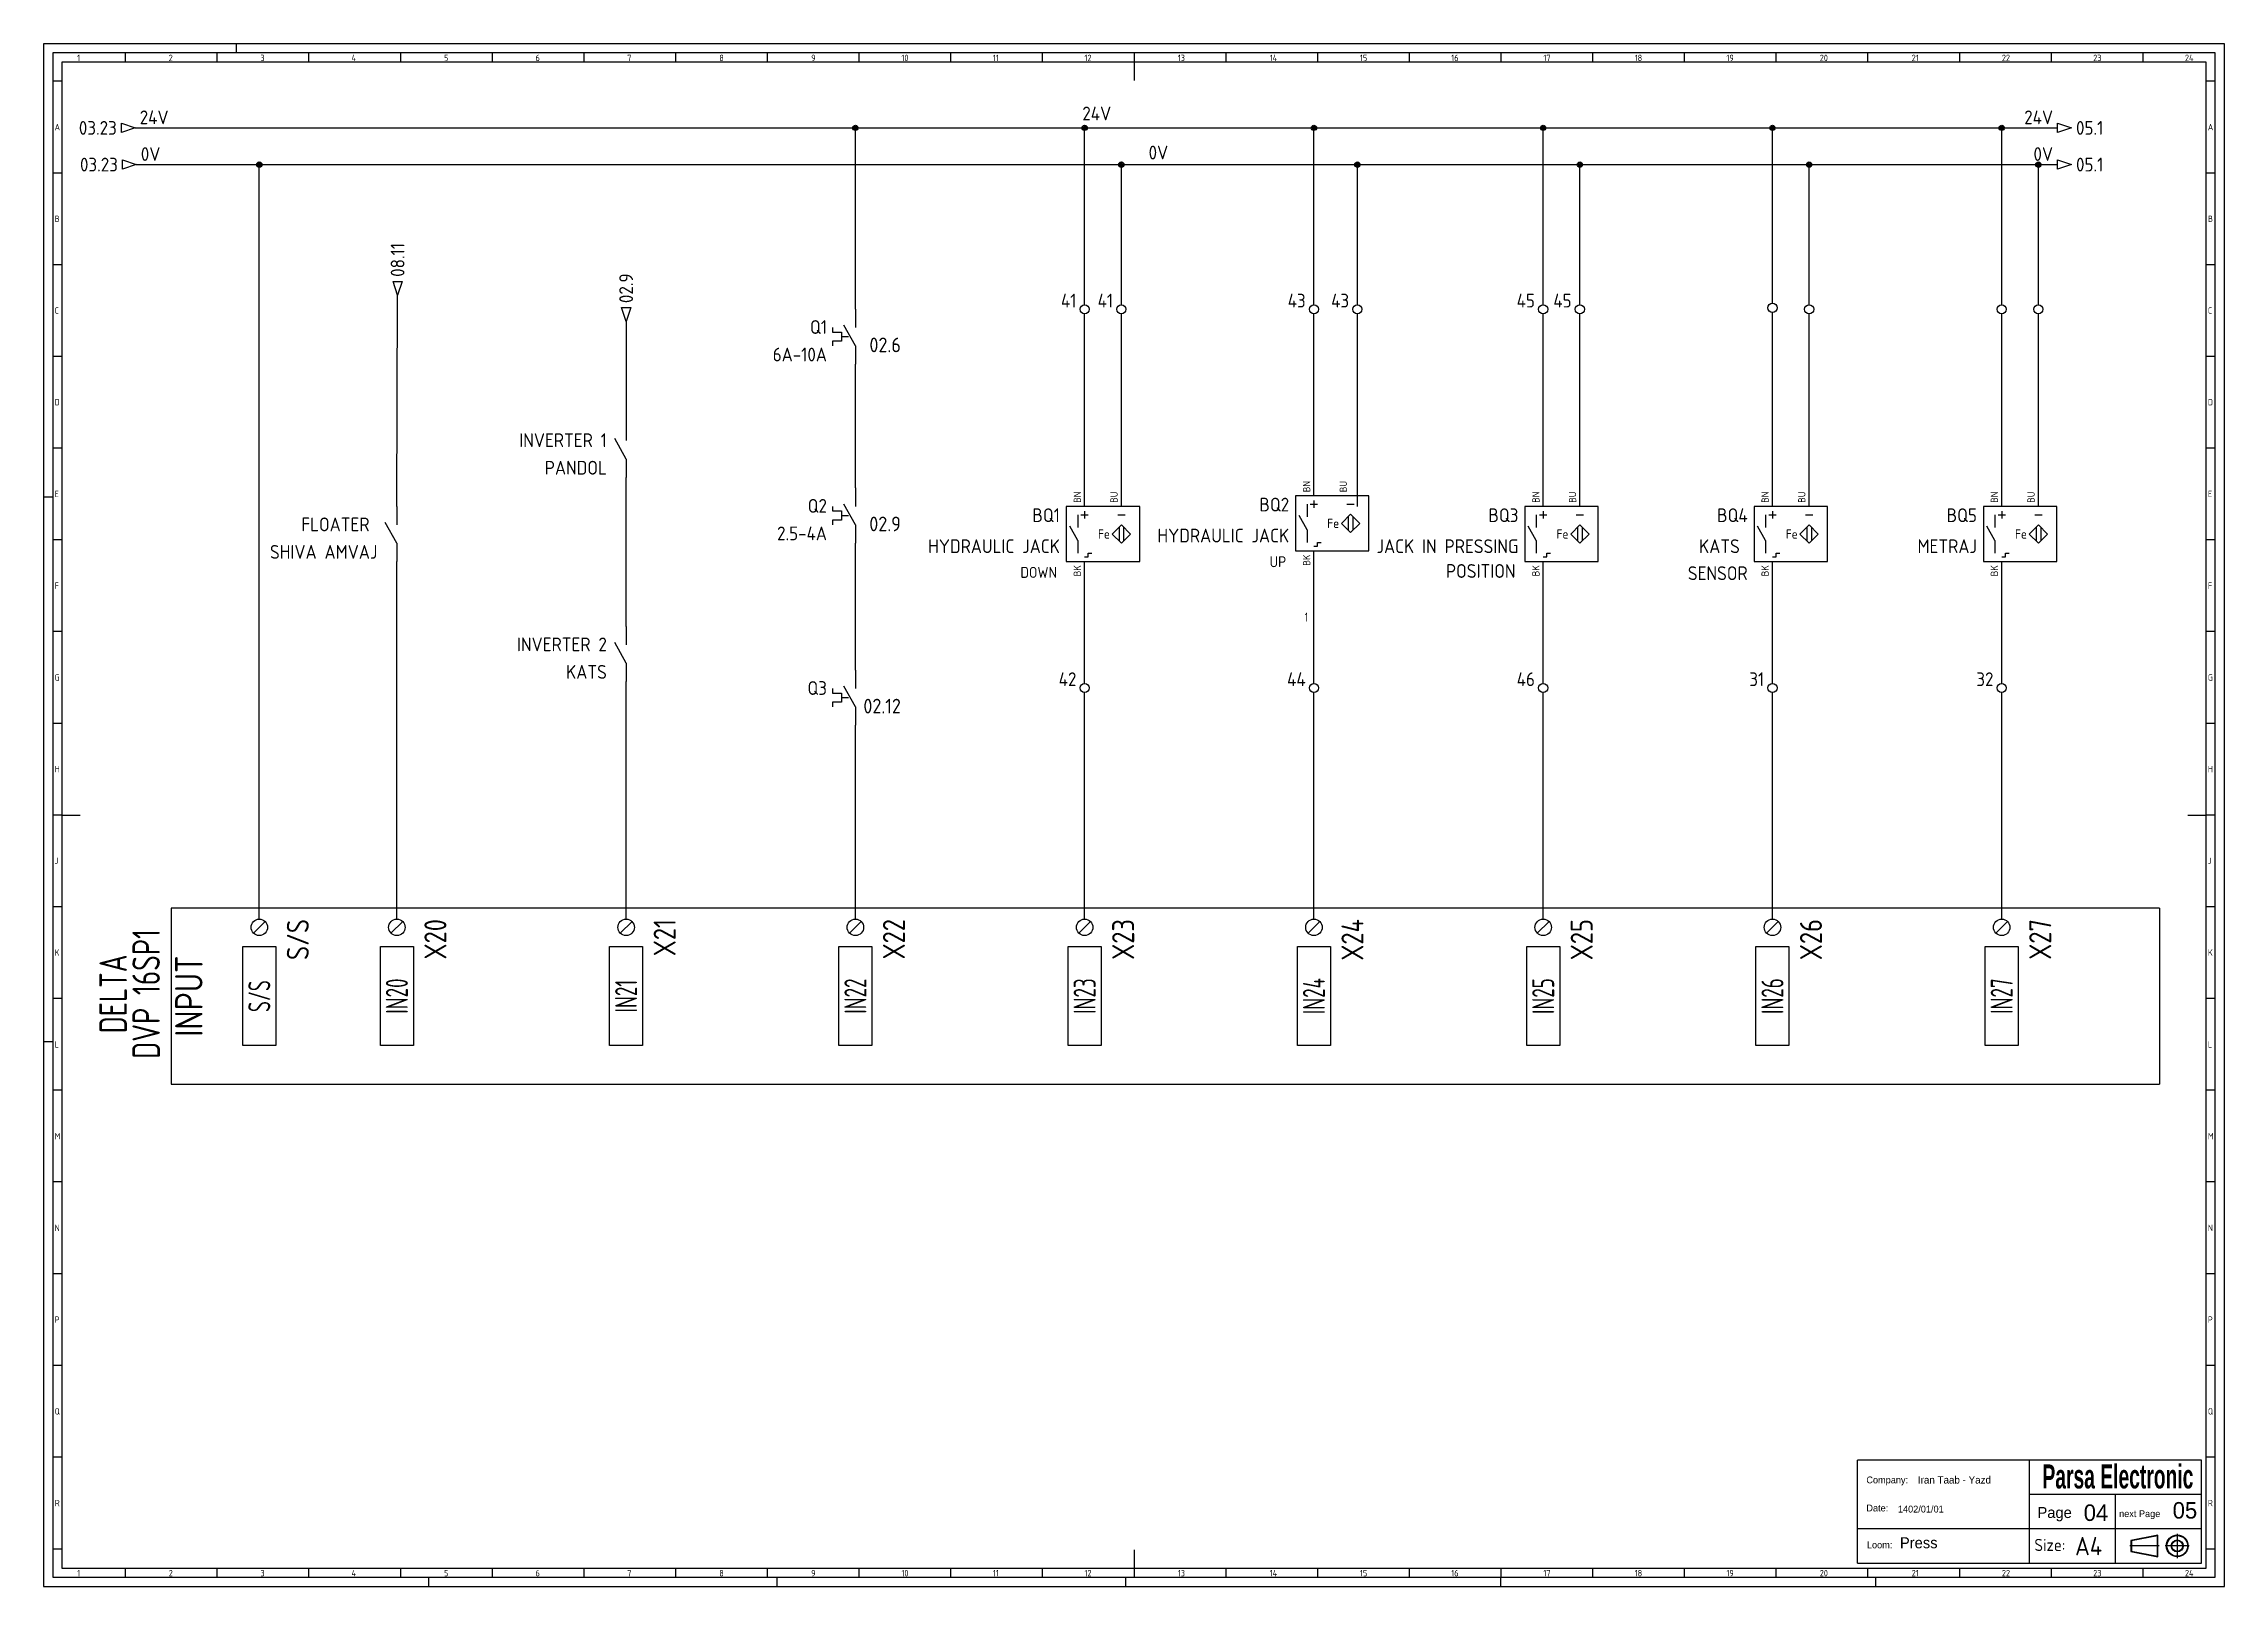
# Model space of a CAD drawing. Header units: millimetres. Extents: x 0 to 1189, y 5 to 846.
import ezdxf
from ezdxf.enums import TextEntityAlignment as Align

# ---------------------------------------------------------------- set-up
doc = ezdxf.new("R2010")
doc.units = ezdxf.units.MM
doc.header["$LTSCALE"] = 12
for name, color, linetype in [('035', 5, 'Continuous'), ('07', 7, 'Continuous'), ('DESC', 1, 'Continuous'), ('DESCCHILD', 20, 'Continuous'), ('MISC', 2, 'Continuous'), ('RED_2.5mm^2', 1, 'Continuous'), ('SYMS', 7, 'Continuous'), ('TAGS', 51, 'Continuous'), ('TERMS', 4, 'Continuous'), ('WIRENO', 70, 'Continuous'), ('WIREREF', 61, 'Continuous'), ('WIREREF_DEST', 61, 'Continuous'), ('XREF', 7, 'Continuous'), ('XREFCHILD', 134, 'Continuous')]:
    doc.layers.add(name, color=color, linetype=linetype)
doc.styles.add('AA', font='', dxfattribs={"height": 1})
doc.styles.add('ACISOTS', font='isocp.shx')
doc.styles.add('ISO Proportional', font='isocp.shx')
doc.styles.add('RAAD', font='swisscb.ttf', dxfattribs={"width": 0.7})
doc.styles.add('WD_IEC', font='ISOCP2.shx', dxfattribs={"width": 0.9, "height": 4})
doc.styles.get('AA').set_extended_font_data('Zar')

msp = doc.modelspace()

# ---------------------------------------------------------------- texts
at = {"color": 30, "style": 'RAAD', "width": 0.7}
msp.add_text('Parsa Electronic ', height=13.097, dxfattribs=at).set_placement((1089.8, 58.3))
at = {"color": 7, "ltscale": 0.5, "style": 'AA'}
for s, height, p in [('Company:', 3.73, (993.8, 61.1)), ('Iran Taab - Yazd', 4, (1021.9, 61)), ('Date:', 3.73, (993.8, 45.8)), ('1402/01/01', 3.73, (1011, 45.2)), ('Page', 6, (1087.1, 42.2)), ('04', 9, (1112.3, 40.6)), ('05', 9, (1160.8, 41.9)), ('next Page ', 3.73, (1131.6, 42.7)), ('Loom:', 3.73, (994.1, 25.7)), ('Press', 6, (1012.1, 25.7))]:
    msp.add_text(s, height=height, dxfattribs=at).set_placement(p)
at = {"style": 'ACISOTS'}
for s, height, p in [('Size:', 6.63, (1085.4, 24.2)), ('A4', 9.95, (1107.6, 21.9))]:
    msp.add_text(s, height=height, dxfattribs=at).set_placement(p)

# ---------------------------------------------------------------- blocks, each defined once
blk = doc.blocks.new('IEC_border_a0')
at = {"layer": '035', "color": 0}
for p, q in [((0, 841), (0, 0)), ((1189, 841), (0, 841)), ((44.5, 836), (44.5, 831)), ((94.5, 836), (94.5, 831)), ((105, 841), (105, 836)), ((144.5, 836), (144.5, 831)), ((194.5, 836), (194.5, 831)), ((244.5, 836), (244.5, 831)), ((294.5, 836), (294.5, 831)), ((344.5, 836), (344.5, 831)), ((394.5, 836), (394.5, 831)), ((444.5, 836), (444.5, 831)), ((494.5, 836), (494.5, 831)), ((544.5, 836), (544.5, 831)), ((594.5, 836), (594.5, 831)), ((644.5, 836), (644.5, 831)), ((694.5, 836), (694.5, 831)), ((744.5, 836), (744.5, 831)), ((794.5, 836), (794.5, 831)), ((844.5, 836), (844.5, 831)), ((894.5, 836), (894.5, 831)), ((944.5, 836), (944.5, 831)), ((994.5, 836), (994.5, 831)), ((1044.5, 836), (1044.5, 831)), ((1094.5, 836), (1094.5, 831)), ((1144.5, 836), (1144.5, 831)), ((1189, 0), (1189, 841)), ((10, 820.5), (5, 820.5)), ((1184, 820.5), (1179, 820.5)), ((10, 770.5), (5, 770.5)), ((1184, 770.5), (1179, 770.5)), ((10, 720.5), (5, 720.5)), ((1184, 720.5), (1179, 720.5)), ((10, 670.5), (5, 670.5)), ((1184, 670.5), (1179, 670.5)), ((10, 620.5), (5, 620.5)), ((1184, 620.5), (1179, 620.5)), ((0, 594), (5, 594)), ((10, 570.5), (5, 570.5)), ((1184, 570.5), (1179, 570.5)), ((10, 520.5), (5, 520.5)), ((1184, 520.5), (1179, 520.5)), ((10, 470.5), (5, 470.5)), ((1184, 470.5), (1179, 470.5)), ((10, 420.5), (5, 420.5)), ((1184, 420.5), (1179, 420.5)), ((1184, 420.5), (1179, 420.5)), ((10, 370.5), (5, 370.5)), ((1184, 370.5), (1179, 370.5)), ((10, 320.5), (5, 320.5)), ((1184, 320.5), (1179, 320.5)), ((0, 297), (5, 297)), ((10, 270.5), (5, 270.5)), ((1184, 270.5), (1179, 270.5)), ((1184, 270.5), (1179, 270.5)), ((10, 220.5), (5, 220.5)), ((1184, 220.5), (1179, 220.5)), ((10, 170.5), (5, 170.5)), ((1184, 170.5), (1179, 170.5)), ((10, 120.5), (5, 120.5)), ((1184, 120.5), (1179, 120.5)), ((10, 70.5), (5, 70.5)), ((1184, 70.5), (1179, 70.5)), ((10, 20.4), (5.1, 20.4)), ((1184, 20.4), (1179, 20.4)), ((0, 0), (1189, 0)), ((44.5, 10), (44.5, 5)), ((94.5, 10), (94.5, 5)), ((144.5, 10), (144.5, 5)), ((194.5, 10), (194.5, 5)), ((210, 0), (210, 5)), ((244.5, 10), (244.5, 5)), ((294.5, 10), (294.5, 5)), ((344.5, 10), (344.5, 5)), ((394.5, 10), (394.5, 5)), ((400, 0), (400, 5)), ((444.5, 10), (444.5, 5)), ((494.5, 10), (494.5, 5)), ((544.5, 10), (544.5, 5)), ((590, 0), (590, 5)), ((594.5, 10), (594.5, 5)), ((644.5, 10), (644.5, 5)), ((694.5, 10), (694.5, 5)), ((744.5, 10), (744.5, 5)), ((744.5, 10), (744.5, 5)), ((794.5, 10), (794.5, 5)), ((794.5, 0), (794.5, 5)), ((844.5, 10), (844.5, 5)), ((894.5, 10), (894.5, 5)), ((944.5, 10), (944.5, 5)), ((994.5, 10), (994.5, 5)), ((999, 0), (999, 5)), ((1044.5, 10), (1044.5, 5)), ((1094.5, 10), (1094.5, 5)), ((1144.5, 10), (1144.5, 5))]:
    blk.add_line(p, q, dxfattribs=at)
blk.add_lwpolyline([(10, 10), (1179, 10), (1179, 831), (10, 831)], close=True, dxfattribs=at)
at = {"layer": '07', "color": 0}
for p, q in [((594.5, 831), (594.5, 821)), ((10, 420.5), (20, 420.5)), ((1169, 420.5), (1179, 420.5)), ((594.5, 20), (594.5, 10))]:
    blk.add_line(p, q, dxfattribs=at)
blk.add_lwpolyline([(5, 5), (1184, 5), (1184, 836), (5, 836)], close=True, dxfattribs=at)
at = {"layer": '035', "color": 0, "style": 'ISO Proportional'}
for s, p in [('1', (18.3, 831.5)), ('2', (68.2, 831.5)), ('3', (118.2, 831.5)), ('4', (167.9, 831.5)), ('5', (218.3, 831.5)), ('6', (268.2, 831.5)), ('7', (318.2, 831.5)), ('8', (368.4, 831.5)), ('9', (418.5, 831.5)), ('10', (467.7, 831.5)), ('11', (517.5, 831.5)), ('12', (567.5, 831.5)), ('13', (618.4, 831.5)), ('14', (668.5, 831.5)), ('15', (717.7, 831.5)), ('16', (767.5, 831.5)), ('17', (817.7, 831.5)), ('18', (867.5, 831.5)), ('19', (917.5, 831.5)), ('20', (968.4, 831.5)), ('21', (1018.5, 831.5)), ('22', (1067.7, 831.5)), ('23', (1117.5, 831.5)), ('24', (1167.5, 831.5)), ('A', (6, 793.8)), ('A', (1180, 793.8)), ('B', (6, 743.8)), ('B', (1180, 743.8)), ('C', (6, 693.8)), ('C', (1180, 693.8)), ('D', (6, 643.8)), ('D', (1180, 643.8)), ('E', (6, 593.8)), ('E', (1180, 593.8)), ('F', (6, 543.8)), ('F', (1180, 543.8)), ('G', (6, 493.8)), ('G', (1180, 493.8)), ('H', (6, 443.8)), ('H', (1180, 443.8)), ('J', (6, 393.8)), ('J', (1180, 393.8)), ('K', (6, 343.8)), ('K', (1180, 343.8)), ('L', (6, 293.7)), ('L', (1180, 293.7)), ('M', (6, 243.7)), ('M', (1180, 243.7)), ('N', (6, 193.7)), ('N', (1180, 193.7)), ('P', (6, 143.7)), ('P', (1180, 143.7)), ('Q', (6, 93.7)), ('Q', (1180, 93.7)), ('R', (6.1, 43.7)), ('R', (1180, 43.7)), ('1', (18.3, 5.5)), ('2', (68.2, 5.5)), ('3', (118.2, 5.5)), ('4', (167.9, 5.5)), ('5', (218.3, 5.5)), ('6', (268.2, 5.5)), ('7', (318.2, 5.5)), ('8', (368.4, 5.5)), ('9', (418.5, 5.5)), ('10', (467.7, 5.5)), ('11', (517.5, 5.5)), ('12', (567.5, 5.5)), ('13', (618.4, 5.5)), ('14', (668.5, 5.5)), ('15', (717.7, 5.5)), ('16', (767.5, 5.5)), ('17', (817.7, 5.5)), ('18', (867.5, 5.5)), ('19', (917.5, 5.5)), ('20', (968.4, 5.5)), ('21', (1018.5, 5.5)), ('22', (1067.7, 5.5)), ('23', (1117.5, 5.5)), ('24', (1167.5, 5.5))]:
    blk.add_text(s, height=3.5, dxfattribs=at).set_placement(p)
blk = doc.blocks.new('PLCIO_F85')
blk.add_line((1036, 48), (1036, -48))
at = {"layer": 'SYMS'}
for p, q in [((-48, 48), (-48, -48)), ((1036, 48), (-48, 48)), ((-3.2, 34.3), (3.2, 40.7)), ((71.8, 34.3), (78.2, 40.7)), ((196.8, 34.3), (203.2, 40.7)), ((321.8, 34.3), (328.2, 40.7)), ((446.8, 34.3), (453.2, 40.7)), ((571.8, 34.3), (578.2, 40.7)), ((696.8, 34.3), (703.2, 40.7)), ((821.8, 34.3), (828.2, 40.7)), ((946.8, 34.3), (953.2, 40.7)), ((-9, -27), (-9, 27)), ((-9, 27), (9, 27)), ((9, 27), (9, -27)), ((66, -27), (66, 27)), ((66, 27), (84, 27)), ((84, 27), (84, -27)), ((191, -27), (191, 27)), ((191, 27), (209, 27)), ((209, 27), (209, -27)), ((316, -27), (316, 27)), ((316, 27), (334, 27)), ((334, 27), (334, -27)), ((441, -27), (441, 27)), ((441, 27), (459, 27)), ((459, 27), (459, -27)), ((566, -27), (566, 27)), ((566, 27), (584, 27)), ((584, 27), (584, -27)), ((691, -27), (691, 27)), ((691, 27), (709, 27)), ((709, 27), (709, -27)), ((816, -27), (816, 27)), ((816, 27), (834, 27)), ((834, 27), (834, -27)), ((941, -27), (941, 27)), ((941, 27), (959, 27)), ((959, 27), (959, -27)), ((9, -27), (-9, -27)), ((84, -27), (66, -27)), ((209, -27), (191, -27)), ((334, -27), (316, -27)), ((459, -27), (441, -27)), ((584, -27), (566, -27)), ((709, -27), (691, -27)), ((834, -27), (816, -27)), ((959, -27), (941, -27)), ((-48, -48), (1036, -48))]:
    blk.add_line(p, q, dxfattribs=at)
for centre in [(0, 37.5), (75, 37.5), (200, 37.5), (325, 37.5), (450, 37.5), (575, 37.5), (700, 37.5), (825, 37.5), (950, 37.5)]:
    blk.add_circle(centre, 4.5, dxfattribs=at)
at = {"layer": 'SYMS', "style": 'WD_IEC', "width": 0.9}
for tag, p in [('TERMDESC01', (6.2, 60)), ('TERMDESC02', (81.2, 60)), ('TERMDESC03', (206.2, 60)), ('TERMDESC04', (331.2, 60)), ('TERMDESC05', (456.2, 60)), ('TERMDESC06', (581.2, 60)), ('TERMDESC07', (706.2, 60)), ('TERMDESC08', (831.2, 60)), ('TERMDESC09', (956.2, 60))]:
    blk.add_attdef(tag, text='', height=12, rotation=90, dxfattribs=at).set_placement(p, align=Align.TOP_LEFT)
at = {"layer": 'SYMS', "style": 'WD_IEC', "width": 0.9, "flags": 1}
for tag, p in [('X2TERM01', (0, 42)), ('X2TERM02', (75, 42)), ('X2TERM03', (200, 42)), ('X2TERM04', (325, 42)), ('X2TERM05', (450, 42)), ('X2TERM06', (575, 42)), ('X2TERM07', (700, 42)), ('X2TERM08', (825, 42)), ('X2TERM09', (950, 42))]:
    blk.add_attdef(tag, text='', height=1.92, rotation=90, dxfattribs=at).set_placement(p, align=Align.RIGHT)
at = {"layer": 'SYMS', "style": 'WD_IEC', "width": 0.9}
for tag, p in [('TERM01', (15, 42)), ('TERM02', (90, 42)), ('TERM03', (215, 42)), ('TERM04', (340, 42)), ('TERM05', (465, 42)), ('TERM06', (590, 42)), ('TERM07', (715, 42)), ('TERM08', (840, 42)), ('TERM09', (965, 42))]:
    blk.add_attdef(tag, text='', height=12, rotation=90, dxfattribs=at).set_placement(p, align=Align.TOP_RIGHT)
at = {"layer": 'SYMS', "style": 'WD_IEC'}
for tag, width, p in [('INST', 0.8, (-159, 0)), ('MFG', 0.8, (-123, 0)), ('CAT', 0.8, (-105, 0)), ('LINE1', 0.9, (-87, 0)), ('LINE2', 0.9, (-69, 0)), ('DESC', 0.9, (-50.8, 0)), ('TAG', 0.9, (-30.9, 0)), ('LOC', 0.8, (-141, 0))]:
    blk.add_attdef(tag, text='', height=15, rotation=90, dxfattribs=dict(at, width=width)).set_placement(p, align=Align.CENTER)
at = {"layer": 'SYMS', "style": 'WD_IEC', "width": 0.7}
for tag, p in [('TAGA01', (0, 0)), ('TAGA02', (75, 0)), ('TAGA03', (200, 0)), ('TAGA04', (325, 0)), ('TAGA05', (450, 0)), ('TAGA06', (575, 0)), ('TAGA07', (700, 0)), ('TAGA08', (825, 0)), ('TAGA09', (950, 0))]:
    blk.add_attdef(tag, text='', height=12, rotation=90, dxfattribs=at).set_placement(p, align=Align.MIDDLE_CENTER)
at = {"layer": 'SYMS', "linetype": 'Continuous', "style": 'WD_IEC', "width": 0.9, "flags": 9}
blk.add_attdef('ASSYCODE', text='', height=1.92, rotation=90, dxfattribs=at).set_placement((-102.9, -22.1), align=Align.CENTER)
at = {"layer": 'SYMS', "style": 'WD_IEC', "width": 0.9}
for tag, p in [('DESCA01', (-9, -111)), ('DESCB01', (9, -111)), ('DESCC01', (27, -111)), ('DESCD01', (45, -111)), ('DESCE01', (63, -111)), ('DESCA02', (66, -111)), ('DESCB02', (84, -111)), ('DESCC02', (102, -111)), ('DESCD02', (120, -111)), ('DESCE02', (138, -111)), ('DESCA03', (191, -111)), ('DESCB03', (209, -111)), ('DESCC03', (227, -111)), ('DESCD03', (245, -111)), ('DESCE03', (263, -111)), ('DESCA04', (316, -111)), ('DESCB04', (334, -111)), ('DESCC04', (352, -111)), ('DESCD04', (370, -111)), ('DESCE04', (388, -111)), ('DESCA05', (441, -111)), ('DESCB05', (459, -111)), ('DESCC05', (477, -111)), ('DESCD05', (495, -111)), ('DESCE05', (513, -111)), ('DESCA06', (566, -111)), ('DESCB06', (584, -111)), ('DESCC06', (602, -111)), ('DESCD06', (620, -111)), ('DESCE06', (638, -111)), ('DESCA07', (691, -111)), ('DESCB07', (709, -111)), ('DESCC07', (727, -111)), ('DESCD07', (745, -111)), ('DESCE07', (763, -111)), ('DESCA08', (816, -111)), ('DESCB08', (834, -111)), ('DESCC08', (852, -111)), ('DESCD08', (870, -111)), ('DESCE08', (888, -111)), ('DESCA09', (941, -111)), ('DESCB09', (959, -111)), ('DESCC09', (977, -111)), ('DESCD09', (995, -111)), ('DESCE09', (1013, -111))]:
    blk.add_attdef(tag, text='', height=15, rotation=90, dxfattribs=at).set_placement(p, align=Align.RIGHT)
blk = doc.blocks.new('WDDOT')
for radius in [0.72, 0.449, 0.223]:
    blk.add_circle((0, 0), radius)
blk = doc.blocks.new('VCR21')
for p, q in [((0, 7.5), (0, 2.5)), ((0, -2.5), (-3.12, 3.12)), ((0, -2.5), (0, -7.5))]:
    blk.add_line(p, q)
at = {"style": 'WD_IEC'}
for tag, p in [('INST', (-5.25, 6.75)), ('LOC', (-5.25, 3.75)), ('TAG2', (-5.25, 0.75)), ('DESC1', (-5.25, -6.75)), ('XREF', (-5.25, -3.75)), ('DESC3', (-5.25, -12.75)), ('DESC2', (-5.25, -9.75))]:
    blk.add_attdef(tag, text='', height=2.5, dxfattribs=at).set_placement(p, align=Align.RIGHT)
blk.add_attdef('TERM01', text='', height=2, rotation=90, dxfattribs=at).set_placement((-1, 7.5), align=Align.RIGHT)
at = {"style": 'WD_IEC', "flags": 1}
for tag, p, height in [('X2TERM01', (0, 7.5), 0.32), ('X4LINK', (-2.75, 0), 0.32), ('X1LINK', (-0.5, 0), 0.32), ('CONTACT', (4, -3.5), 1), ('FAMILY', (4, -5), 1), ('COMMON', (5.25, -4.75), 1), ('X8TERM02', (0, -7.5), 0.32)]:
    blk.add_attdef(tag, p, '', height=height, dxfattribs=at)
at = {"style": 'WD_IEC'}
blk.add_attdef('TERM02', (-1, -7.5), '', height=2, rotation=90, dxfattribs=at)
blk = doc.blocks.new('VOL21')
for p, q in [((0, 7.5), (0, 2.5)), ((-6.25, 2.5), (-6.25, 1.25)), ((-6.25, 1.25), (-3.75, 1.25)), ((-3.75, 1.25), (-3.75, -1.25)), ((-3.75, 0), (-1.875, 0)), ((0, -2.5), (-3.125, 3.125)), ((-6.25, -1.25), (-6.25, -2.5)), ((-3.75, -1.25), (-6.25, -1.25)), ((0, -2.5), (0, -7.5))]:
    blk.add_line(p, q)
at = {"style": 'WD_IEC'}
for tag, p in [('INST', (-7.75, 6.75)), ('LOC', (-7.75, 3.75)), ('TAG2', (-7.75, 0.75)), ('DESC1', (-7.75, -6.75)), ('XREF', (-7.75, -3.75)), ('DESC3', (-7.75, -12.75)), ('DESC2', (-7.75, -9.75))]:
    blk.add_attdef(tag, text='', height=2.5, dxfattribs=at).set_placement(p, align=Align.RIGHT)
blk.add_attdef('TERM01', text='', height=2, rotation=90, dxfattribs=at).set_placement((-1, 7.5), align=Align.RIGHT)
at = {"style": 'WD_IEC', "flags": 1}
for tag, p, height in [('X2TERM01', (0, 7.5), 0.32), ('X4LINK', (-6.375, 0), 0.32), ('X1LINK', (-0.5, 0), 0.32), ('CONTACT', (4, -3.5), 1), ('FAMILY', (4, -5), 1), ('COMMON', (5.25, -4.75), 1), ('X8TERM02', (0, -7.5), 0.32)]:
    blk.add_attdef(tag, p, '', height=height, dxfattribs=at)
at = {"style": 'WD_IEC'}
blk.add_attdef('TERM02', (-1, -7.5), '', height=2, rotation=90, dxfattribs=at)
blk = doc.blocks.new('VPX11IN3')
for p, q in [((0, 6.25), (0, 4.25)), ((-1.875, -1.75), (-4.0625, 2.1875)), ((-1.875, 5.25), (-1.875, 1.75)), ((-1, 5.25), (1, 5.25)), ((9, 5.25), (11, 5.25)), ((9.375, 1.875), (9.375, -1.875)), ((10.625, 1.875), (10.625, -1.875)), ((-1.875, -1.75), (-1.875, -5.25)), ((1, -6.25), (1, -5.25)), ((1, -5.25), (2, -5.25)), ((0, -6.25), (1, -6.25))]:
    blk.add_line(p, q)
for points in [[(-5, -7.5), (15, -7.5), (15, 7.5), (-5, 7.5)], [(10, 2.5), (12.5, 0), (10, -2.5), (7.5, 0)]]:
    blk.add_lwpolyline(points, close=True)
at = {"style": 'WD_IEC'}
blk.add_text('Fe', height=2.5, dxfattribs=at).set_placement((6.875, 0), align=Align.MIDDLE_RIGHT)
for tag, p in [('INST', (-6.75, 10.25)), ('LOC', (-6.75, 6.75)), ('TAG1', (-6.75, 3.25)), ('DESC1', (-6.75, -5.2)), ('DESC3', (-6.75, -12.2)), ('DESC2', (-6.75, -8.7)), ('WDTAGALT', (-6.25, -15.125))]:
    blk.add_attdef(tag, text='', height=2.5, dxfattribs=at).set_placement(p, align=Align.RIGHT)
for tag, p in [('TERM02', (-1, 8.5)), ('TERM03', (9, 8.5))]:
    blk.add_attdef(tag, p, '', height=2, rotation=90, dxfattribs=at)
at = {"style": 'WD_IEC', "flags": 1}
for tag, p, height in [('X2TERM02', (0, 7.5), 0.32), ('X2TERM03', (10, 7.5), 0.32), ('MFG', (17.75, 6.5), 1.5), ('CAT', (17.75, 4), 1.5), ('ASSYCODE', (16, -4), 1), ('FAMILY', (16, -5.5), 1), ('X8TERM01', (0, -7.5), 0.32), ('CATDESC', (16, -7), 1)]:
    blk.add_attdef(tag, p, '', height=height, dxfattribs=at)
at = {"lineweight": 15, "style": 'WD_IEC'}
blk.add_attdef('XREF', text='', height=2.5, dxfattribs=at).set_placement((-6.75, -1.35), align=Align.RIGHT)
at = {"style": 'WD_IEC'}
blk.add_attdef('TERM01', text='', height=2, rotation=90, dxfattribs=at).set_placement((-1, -8.5), align=Align.RIGHT)
blk = doc.blocks.new('HA1D3')
blk.add_lwpolyline([(0, 0), (-3.75, -1.25), (-3.75, 1.25)], close=True)
at = {"style": 'WD_IEC'}
blk.add_attdef('XREF', text='', height=2.5, dxfattribs=at).set_placement((-5, 0), align=Align.MIDDLE_RIGHT)
at = {"style": 'WD_IEC', "flags": 1}
blk.add_attdef('SIGCODE', text='', height=1, dxfattribs=at).set_placement((-2.5, 1.8), align=Align.RIGHT)
at = {"style": 'WD_IEC'}
for tag, p, height, flags in [('X1TERM01', (0, 0), 0.32, 1), ('WIRENO', (1.25, 1), 2.5, 8)]:
    blk.add_attdef(tag, p, '', height=height, dxfattribs=dict(at, flags=flags))
blk.add_attdef('DESC1', text='', height=2.5, dxfattribs=at).set_placement((1.25, -1), align=Align.TOP_LEFT)
blk = doc.blocks.new('WD_WNH')
at = {"linetype": 'Continuous', "style": 'WD_IEC', "width": 0.8}
blk.add_attdef('WIRENO', text='', height=2.5, dxfattribs=at).set_placement((0, 0.75), align=Align.CENTER)
at = {"style": 'WD_IEC', "flags": 1}
for tag, p in [('W08USER', (0, 0.375)), ('W04USER', (0, 0.875)), ('W05USER', (0, 0.75)), ('W09USER', (0, 0.25)), ('W03USER', (0, 1)), ('W06USER', (0, 0.625)), ('W07USER', (0, 0.5)), ('W02USER', (0, 1.125)), ('W01USER', (0, 1.25)), ('W10USER', (0, 0.125))]:
    blk.add_attdef(tag, text='', height=0.08, dxfattribs=at).set_placement(p, align=Align.CENTER)
blk = doc.blocks.new('HA1S1')
blk.add_lwpolyline([(0, 1.25), (3.75, 0), (0, -1.25)], close=True)
at = {"style": 'WD_IEC'}
for tag, height, flags, p in [('WIRENO', 2.5, 8, (-1.25, 1)), ('SIGCODE', 1, 1, (5, 1.8))]:
    blk.add_attdef(tag, text='', height=height, dxfattribs=dict(at, flags=flags)).set_placement(p, align=Align.RIGHT)
at = {"style": 'WD_IEC', "flags": 1}
blk.add_attdef('X4TERM01', (0, 0), '', height=0.32, dxfattribs=at)
at = {"style": 'WD_IEC'}
blk.add_attdef('XREF', text='', height=2.5, dxfattribs=at).set_placement((5, 0), align=Align.MIDDLE_LEFT)
blk.add_attdef('DESC1', text='', height=2.5, dxfattribs=at).set_placement((-1.25, -1), align=Align.TOP_RIGHT)
blk = doc.blocks.new('HA1D2')
blk.add_lwpolyline([(0, 0), (-1.25, 3.75), (1.25, 3.75)], close=True)
at = {"style": 'WD_IEC'}
blk.add_attdef('XREF', text='', height=2.5, rotation=90, dxfattribs=at).set_placement((0, 5), align=Align.MIDDLE_LEFT)
at = {"style": 'WD_IEC', "flags": 1}
blk.add_attdef('SIGCODE', text='', height=1, dxfattribs=at).set_placement((-2.5, 1.8), align=Align.RIGHT)
blk.add_attdef('X8TERM01', (0, 0), '', height=0.32, dxfattribs=at)
at = {"style": 'WD_IEC', "flags": 8}
blk.add_attdef('WIRENO', text='', height=2.5, rotation=90, dxfattribs=at).set_placement((-1, -1.25), align=Align.RIGHT)
at = {"style": 'WD_IEC'}
blk.add_attdef('DESC1', text='', height=2.5, rotation=90, dxfattribs=at).set_placement((1, -1.25), align=Align.TOP_RIGHT)
blk = doc.blocks.new('VT0002')
blk.add_circle((0, 0), 1.25)
at = {"style": 'WD_IEC'}
for tag, p in [('INST', (-2.25, 6.5)), ('LOC', (-2.25, 3.5)), ('DESC1', (-2.25, -6.25)), ('DESC3', (-2.25, -12.25)), ('DESC2', (-2.25, -9.25))]:
    blk.add_attdef(tag, text='', height=2.5, dxfattribs=at).set_placement(p, align=Align.RIGHT)
at = {"style": 'WD_IEC', "flags": 1}
for tag, p, height in [('ASSYCODE', (2.75, 10.75), 1), ('CATDESC', (2.75, 9.25), 1), ('MFG', (2.75, 7.25), 1.5), ('CAT', (2.75, 4.75), 1.5), ('X4PIN01', (-1.25, 1), 0.25), ('X4TERM01', (-1.25, 0), 0.25), ('X4TERMDESC01', (-1.25, 0.5), 0.4), ('STRIPSEQ', (0, 0), 0.025), ('X2PIN01', (0, 2.25), 0.25), ('X2TERM01', (0, 1.25), 0.25), ('X8PIN01', (0, -0.25), 0.25), ('X2TERMDESC01', (0, 1.75), 0.4), ('X1PIN01', (1.25, 1), 0.25), ('X1TERM01', (1.25, 0), 0.25), ('X1TERMDESC01', (1.25, 0.5), 0.4), ('LINKTERM', (0, -0.04), 0.025), ('X8TERM01', (0, -1.25), 0.25), ('X8TERMDESC01', (0, -0.75), 0.4)]:
    blk.add_attdef(tag, p, '', height=height, dxfattribs=at)
at = {"style": 'WD_IEC', "flags": 8}
for tag, height, p in [('TAGSTRIP', 2.5, (-2.25, 0.5)), ('TERM01', 2, (-2.25, -3.25))]:
    blk.add_attdef(tag, text='', height=height, dxfattribs=at).set_placement(p, align=Align.RIGHT)
blk = doc.blocks.new('WD_WNV')
at = {"linetype": 'Continuous', "style": 'WD_IEC', "width": 0.8}
blk.add_attdef('WIRENO', text='', height=2.5, dxfattribs=at).set_placement((-1.6, 0), align=Align.MIDDLE_RIGHT)
at = {"style": 'WD_IEC', "flags": 1}
for tag, p in [('W08USER', (-1, 0.375)), ('W04USER', (-1, 0.875)), ('W05USER', (-1, 0.75)), ('W09USER', (-1, 0.25)), ('W03USER', (-1, 1)), ('W06USER', (-1, 0.625)), ('W07USER', (-1, 0.5)), ('W02USER', (-1, 1.125)), ('W01USER', (-1, 1.25)), ('W10USER', (-1, 0.125))]:
    blk.add_attdef(tag, text='', height=0.08, dxfattribs=at).set_placement(p, align=Align.CENTER)

# ---------------------------------------------------------------- linework, layer by layer
for p, q in [((1176.5, 73.8), (989, 73.8)), ((989, 17.6), (989, 73.8)), ((1082.8, 17.6), (1082.8, 73.8)), ((1176.5, 17.6), (1176.5, 73.8)), ((1176.5, 55.1), (1082.8, 55.1)), ((1129.6, 36.3), (1129.6, 55.1)), ((1176.5, 36.3), (989, 36.3)), ((1129.6, 17.6), (1129.6, 36.3)), ((1153.4, 27), (1137.4, 27)), ((1152.8, 32.9), (1138, 29.9)), ((1138, 29.9), (1138, 24)), ((1138, 24), (1152.8, 21)), ((1152.5, 32.5), (1138.3, 29.7)), ((1138.3, 29.7), (1138.3, 24.2)), ((1138.3, 24.2), (1152.5, 21.4)), ((1152.5, 21.4), (1152.5, 32.5)), ((1152.8, 21), (1152.8, 32.9)), ((1169.8, 27), (1156.7, 27)), ((1163.3, 33.5), (1163.3, 20.4)), ((989, 17.6), (1176.5, 17.6)), ((989, 17.6), (1176.5, 17.6))]:
    msp.add_line(p, q)
for radius in [5.94, 5.64, 3.26, 2.97]:
    msp.add_circle((1163.3, 27), radius)
at = {"layer": 'RED_2.5mm^2', "color": 0}
for p, q in [((49.9, 800), (1098.1, 800)), ((442.6, 701.2), (442.6, 800)), ((567.6, 703.6), (567.6, 800)), ((692.6, 703.6), (692.6, 800)), ((817.6, 703.6), (817.6, 800)), ((942.6, 704.4), (942.6, 800)), ((1067.6, 703.6), (1067.6, 800)), ((50.5, 780), (1098.1, 780)), ((117.6, 368.7), (117.6, 780)), ((587.6, 703.6), (587.6, 780)), ((716.3, 703.6), (716.3, 780)), ((837.6, 703.6), (837.6, 780)), ((962.6, 703.6), (962.6, 780)), ((1087.6, 703.6), (1087.6, 780)), ((192.5, 593.6), (193, 708.8)), ((317.6, 694.5), (317.6, 639.5)), ((567.6, 593.6), (567.6, 698.6)), ((587.6, 593.6), (587.6, 698.6)), ((692.6, 599.4), (692.6, 698.6)), ((716.3, 593.6), (716.3, 698.6)), ((817.6, 593.6), (817.6, 698.6)), ((837.6, 593.6), (837.6, 698.6)), ((942.6, 593.6), (942.6, 699.4)), ((962.6, 593.6), (962.6, 698.6)), ((1067.6, 593.6), (1067.6, 698.6)), ((1087.6, 593.6), (1087.6, 698.6)), ((442.6, 603.7), (442.6, 671.2)), ((317.6, 528.2), (317.6, 609.5)), ((442.6, 504.4), (442.6, 573.7)), ((192.6, 368.7), (192.5, 563.6)), ((567.6, 497.2), (567.6, 563.6)), ((692.6, 497.2), (692.6, 569.4)), ((817.6, 497.2), (817.6, 563.6)), ((942.6, 497.2), (942.6, 563.6)), ((1067.6, 497.2), (1067.6, 563.6)), ((317.6, 368.7), (317.6, 498.2)), ((567.6, 368.7), (567.6, 492.2)), ((692.6, 368.7), (692.6, 492.2)), ((817.6, 368.7), (817.6, 492.2)), ((942.6, 368.7), (942.6, 492.2)), ((1067.6, 368.7), (1067.6, 492.2)), ((442.6, 368.7), (442.6, 474.4))]:
    msp.add_line(p, q, dxfattribs=at)

# ---------------------------------------------------------------- block references
msp.add_blockref('IEC_border_a0', (0, 4.9))
at = {"layer": 'SYMS'}
ref = msp.add_blockref('HA1D3', (49.9, 800), dxfattribs=dict(at, xscale=2, yscale=2, zscale=2))
ref.add_attrib('XREF', '03.23', dxfattribs={"layer": 'XREF', "height": 7.5, "style": 'WD_IEC'}).set_placement((39.9, 800), align=Align.MIDDLE_RIGHT)
ref.add_attrib('WIRENO', '24V', (52.4, 802), dxfattribs={"layer": 'WIREREF_DEST', "height": 7.5, "style": 'WD_IEC', "flags": 8})
ref = msp.add_blockref('HA1S1', (1098.1, 800), dxfattribs=dict(at, xscale=2, yscale=2, zscale=2))
ref.add_attrib('XREF', '05.1', dxfattribs={"layer": 'XREF', "height": 7.5, "style": 'WD_IEC'}).set_placement((1108.1, 800), align=Align.MIDDLE_LEFT)
ref.add_attrib('WIRENO', '24V', dxfattribs={"layer": 'WIREREF', "height": 7.5, "style": 'WD_IEC', "flags": 8}).set_placement((1095.6, 802), align=Align.RIGHT)
at = {"layer": 'SYMS', "xscale": 2, "yscale": 2, "zscale": 2}
for p in [(442.6, 800), (567.6, 800), (692.6, 800), (817.6, 800), (942.6, 800), (1067.6, 800), (117.6, 780), (587.6, 780), (716.3, 780), (837.6, 780), (962.6, 780), (1087.6, 780)]:
    msp.add_blockref('WDDOT', p, dxfattribs=at)
at = {"layer": 'SYMS'}
ref = msp.add_blockref('HA1D3', (50.5, 780), dxfattribs=dict(at, xscale=2, yscale=2, zscale=2))
ref.add_attrib('XREF', '03.23', dxfattribs={"layer": 'XREF', "height": 7.5, "style": 'WD_IEC'}).set_placement((40.5, 780), align=Align.MIDDLE_RIGHT)
ref.add_attrib('WIRENO', '0V', (53, 782), dxfattribs={"layer": 'WIREREF_DEST', "height": 7.5, "style": 'WD_IEC', "flags": 8})
ref = msp.add_blockref('HA1S1', (1098.1, 780), dxfattribs=dict(at, xscale=2, yscale=2, zscale=2))
ref.add_attrib('XREF', '05.1', dxfattribs={"layer": 'XREF', "height": 7.5, "style": 'WD_IEC'}).set_placement((1108.1, 780), align=Align.MIDDLE_LEFT)
ref.add_attrib('WIRENO', '0V', dxfattribs={"layer": 'WIREREF', "height": 7.5, "style": 'WD_IEC', "flags": 8}).set_placement((1095.6, 782), align=Align.RIGHT)
at = {"layer": 'SYMS', "color": 0}
ref = msp.add_blockref('HA1D2', (193, 708.8), dxfattribs=dict(at, xscale=2, yscale=2, zscale=2))
ref.add_attrib('XREF', '08.11', dxfattribs={"layer": 'XREF', "height": 7.5, "rotation": 90, "style": 'WD_IEC'}).set_placement((193, 718.8), align=Align.MIDDLE_LEFT)
ref = msp.add_blockref('HA1D2', (317.6, 694.5), dxfattribs=dict(at, xscale=2, yscale=2, zscale=2))
ref.add_attrib('XREF', '02.9', dxfattribs={"layer": 'XREF', "height": 7.5, "rotation": 90, "style": 'WD_IEC'}).set_placement((317.6, 704.5), align=Align.MIDDLE_LEFT)
ref = msp.add_blockref('VT0002', (567.6, 701.1), dxfattribs=dict(at, xscale=2, yscale=2, zscale=2))
ref.add_attrib('TAGSTRIP', '41', dxfattribs={"layer": 'TAGS', "height": 7.5, "style": 'WD_IEC', "flags": 8}).set_placement((563.1, 702.1), align=Align.RIGHT)
ref = msp.add_blockref('VT0002', (587.6, 701.1), dxfattribs=dict(at, xscale=2, yscale=2, zscale=2))
ref.add_attrib('TAGSTRIP', '41', dxfattribs={"layer": 'TAGS', "height": 7.5, "style": 'WD_IEC', "flags": 8}).set_placement((583.1, 702.1), align=Align.RIGHT)
ref = msp.add_blockref('VT0002', (692.6, 701.1), dxfattribs=dict(at, xscale=2, yscale=2, zscale=2))
ref.add_attrib('TAGSTRIP', '43', dxfattribs={"layer": 'TAGS', "height": 7.5, "style": 'WD_IEC', "flags": 8}).set_placement((688.1, 702.1), align=Align.RIGHT)
ref = msp.add_blockref('VT0002', (716.3, 701.1), dxfattribs=dict(at, xscale=2, yscale=2, zscale=2))
ref.add_attrib('TAGSTRIP', '43', dxfattribs={"layer": 'TAGS', "height": 7.5, "style": 'WD_IEC', "flags": 8}).set_placement((711.8, 702.1), align=Align.RIGHT)
ref = msp.add_blockref('VT0002', (817.6, 701.1), dxfattribs=dict(at, xscale=2, yscale=2, zscale=2))
ref.add_attrib('TAGSTRIP', '45', dxfattribs={"layer": 'TAGS', "height": 7.5, "style": 'WD_IEC', "flags": 8}).set_placement((813.1, 702.1), align=Align.RIGHT)
ref = msp.add_blockref('VT0002', (837.6, 701.1), dxfattribs=dict(at, xscale=2, yscale=2, zscale=2))
ref.add_attrib('TAGSTRIP', '45', dxfattribs={"layer": 'TAGS', "height": 7.5, "style": 'WD_IEC', "flags": 8}).set_placement((833.1, 702.1), align=Align.RIGHT)
at = {"layer": 'SYMS', "color": 0, "xscale": 2, "yscale": 2, "zscale": 2}
for p in [(942.6, 701.9), (962.6, 701.1), (1067.6, 701.1), (1087.6, 701.1)]:
    msp.add_blockref('VT0002', p, dxfattribs=at)
at = {"layer": 'SYMS', "color": 0}
ref = msp.add_blockref('VOL21', (442.6, 686.2), dxfattribs=dict(at, xscale=2, yscale=2, zscale=2))
ref.add_attrib('XREF', '02.6', dxfattribs={"layer": 'XREFCHILD', "height": 8, "style": 'WD_IEC'}).set_placement((467.4, 677.7), align=Align.RIGHT)
ref.add_attrib('DESC1', '6A-10A', dxfattribs={"layer": 'DESCCHILD', "height": 7.5, "style": 'WD_IEC'}).set_placement((427.1, 672.7), align=Align.RIGHT)
ref.add_attrib('TAG2', 'Q1', dxfattribs={"layer": 'TAGS', "height": 7.5, "style": 'WD_IEC'}).set_placement((427.1, 687.7), align=Align.RIGHT)
ref = msp.add_blockref('VCR21', (317.6, 624.5), dxfattribs=dict(at, xscale=2, yscale=2, zscale=2))
ref.add_attrib('DESC1', 'PANDOL', dxfattribs={"layer": 'DESCCHILD', "height": 7.5, "style": 'WD_IEC'}).set_placement((307.1, 611), align=Align.RIGHT)
ref.add_attrib('TAG2', 'INVERTER 1', dxfattribs={"layer": 'TAGS', "height": 7.5, "style": 'WD_IEC'}).set_placement((307.1, 626), align=Align.RIGHT)
ref = msp.add_blockref('VPX11IN3', (692.6, 584.4), dxfattribs=dict(at, xscale=2, yscale=2, zscale=2))
ref.add_attrib('TERM03', 'BU', (710.6, 601.4), dxfattribs={"layer": 'TERMS', "height": 4, "rotation": 90, "style": 'WD_IEC'})
ref.add_attrib('TERM02', 'BN', (690.6, 601.4), dxfattribs={"layer": 'TERMS', "height": 4, "rotation": 90, "style": 'WD_IEC'})
ref.add_attrib('TERM01', 'BK', dxfattribs={"layer": 'TERMS', "height": 4, "rotation": 90, "style": 'WD_IEC'}).set_placement((690.6, 567.4), align=Align.RIGHT)
ref.add_attrib('DESC2', 'UP', dxfattribs={"layer": 'DESC', "height": 6, "style": 'WD_IEC'}).set_placement((677.5, 560.5), align=Align.RIGHT)
ref.add_attrib('DESC1', 'HYDRAULIC JACK', dxfattribs={"layer": 'DESC', "height": 7.5, "style": 'WD_IEC'}).set_placement((679.1, 574), align=Align.RIGHT)
ref.add_attrib('TAG1', 'BQ2', dxfattribs={"layer": 'TAGS', "height": 7.5, "style": 'WD_IEC'}).set_placement((679.1, 590.9), align=Align.RIGHT)
ref = msp.add_blockref('VOL21', (442.6, 588.7), dxfattribs=dict(at, xscale=2, yscale=2, zscale=2))
ref.add_attrib('XREF', '02.9', dxfattribs={"layer": 'XREFCHILD', "height": 8, "style": 'WD_IEC'}).set_placement((467.4, 580.1), align=Align.RIGHT)
ref.add_attrib('DESC1', '2.5-4A', dxfattribs={"layer": 'DESCCHILD', "height": 7.5, "style": 'WD_IEC'}).set_placement((427.1, 575.2), align=Align.RIGHT)
ref.add_attrib('TAG2', 'Q2', dxfattribs={"layer": 'TAGS', "height": 7.5, "style": 'WD_IEC'}).set_placement((427.1, 590.2), align=Align.RIGHT)
ref = msp.add_blockref('VPX11IN3', (567.6, 578.6), dxfattribs=dict(at, xscale=2, yscale=2, zscale=2))
ref.add_attrib('TERM03', 'BU', (585.6, 595.6), dxfattribs={"layer": 'TERMS', "height": 4, "rotation": 90, "style": 'WD_IEC'})
ref.add_attrib('TERM02', 'BN', (565.6, 595.6), dxfattribs={"layer": 'TERMS', "height": 4, "rotation": 90, "style": 'WD_IEC'})
ref.add_attrib('TERM01', 'BK', dxfattribs={"layer": 'TERMS', "height": 4, "rotation": 90, "style": 'WD_IEC'}).set_placement((565.6, 561.6), align=Align.RIGHT)
ref.add_attrib('DESC2', 'DOWN', dxfattribs={"layer": 'DESC', "height": 6, "style": 'WD_IEC'}).set_placement((552.5, 554.7), align=Align.RIGHT)
ref.add_attrib('DESC1', 'HYDRAULIC JACK', dxfattribs={"layer": 'DESC', "height": 7.5, "style": 'WD_IEC'}).set_placement((554.1, 568.2), align=Align.RIGHT)
ref.add_attrib('TAG1', 'BQ1', dxfattribs={"layer": 'TAGS', "height": 7.5, "style": 'WD_IEC'}).set_placement((554.1, 585.1), align=Align.RIGHT)
ref = msp.add_blockref('VPX11IN3', (817.6, 578.6), dxfattribs=dict(at, xscale=2, yscale=2, zscale=2))
ref.add_attrib('TERM03', 'BU', (835.6, 595.6), dxfattribs={"layer": 'TERMS', "height": 4, "rotation": 90, "style": 'WD_IEC'})
ref.add_attrib('TERM02', 'BN', (815.6, 595.6), dxfattribs={"layer": 'TERMS', "height": 4, "rotation": 90, "style": 'WD_IEC'})
ref.add_attrib('TERM01', 'BK', dxfattribs={"layer": 'TERMS', "height": 4, "rotation": 90, "style": 'WD_IEC'}).set_placement((815.6, 561.6), align=Align.RIGHT)
ref.add_attrib('DESC2', 'POSITION', dxfattribs={"layer": 'DESC', "height": 7.5, "style": 'WD_IEC'}).set_placement((802.5, 554.7), align=Align.RIGHT)
ref.add_attrib('DESC1', 'JACK IN PRESSING', dxfattribs={"layer": 'DESC', "height": 7.5, "style": 'WD_IEC'}).set_placement((804.1, 568.2), align=Align.RIGHT)
ref.add_attrib('TAG1', 'BQ3', dxfattribs={"layer": 'TAGS', "height": 7.5, "style": 'WD_IEC'}).set_placement((804.1, 585.1), align=Align.RIGHT)
at = {"layer": 'SYMS'}
ref = msp.add_blockref('VPX11IN3', (942.6, 578.6), dxfattribs=dict(at, xscale=2, yscale=2, zscale=2))
ref.add_attrib('TERM03', 'BU', (960.6, 595.6), dxfattribs={"layer": 'TERMS', "height": 4, "rotation": 90, "style": 'WD_IEC'})
ref.add_attrib('TERM02', 'BN', (940.6, 595.6), dxfattribs={"layer": 'TERMS', "height": 4, "rotation": 90, "style": 'WD_IEC'})
ref.add_attrib('TERM01', 'BK', dxfattribs={"layer": 'TERMS', "height": 4, "rotation": 90, "style": 'WD_IEC'}).set_placement((940.6, 561.6), align=Align.RIGHT)
ref.add_attrib('DESC2', 'SENSOR', dxfattribs={"layer": 'DESC', "height": 7.5, "style": 'WD_IEC'}).set_placement((929.1, 553.5), align=Align.RIGHT)
ref.add_attrib('DESC1', 'KATS ', dxfattribs={"layer": 'DESC', "height": 7.5, "style": 'WD_IEC'}).set_placement((929.1, 568.2), align=Align.RIGHT)
ref.add_attrib('TAG1', 'BQ4', dxfattribs={"layer": 'TAGS', "height": 7.5, "style": 'WD_IEC'}).set_placement((929.1, 585.1), align=Align.RIGHT)
at = {"layer": 'SYMS', "color": 0}
ref = msp.add_blockref('VPX11IN3', (1067.6, 578.6), dxfattribs=dict(at, xscale=2, yscale=2, zscale=2))
ref.add_attrib('TERM03', 'BU', (1085.6, 595.6), dxfattribs={"layer": 'TERMS', "height": 4, "rotation": 90, "style": 'WD_IEC'})
ref.add_attrib('TERM02', 'BN', (1065.6, 595.6), dxfattribs={"layer": 'TERMS', "height": 4, "rotation": 90, "style": 'WD_IEC'})
ref.add_attrib('TERM01', 'BK', dxfattribs={"layer": 'TERMS', "height": 4, "rotation": 90, "style": 'WD_IEC'}).set_placement((1065.6, 561.6), align=Align.RIGHT)
ref.add_attrib('DESC1', 'METRAJ', dxfattribs={"layer": 'DESC', "height": 7.5, "style": 'WD_IEC'}).set_placement((1054.1, 568.2), align=Align.RIGHT)
ref.add_attrib('TAG1', 'BQ5', dxfattribs={"layer": 'TAGS', "height": 7.5, "style": 'WD_IEC'}).set_placement((1054.1, 585.1), align=Align.RIGHT)
ref = msp.add_blockref('VCR21', (192.5, 578.6), dxfattribs=dict(at, xscale=2, yscale=2, zscale=2))
ref.add_attrib('DESC1', 'SHIVA AMVAJ', dxfattribs={"layer": 'DESCCHILD', "height": 7.5, "style": 'WD_IEC'}).set_placement((182, 565.1), align=Align.RIGHT)
ref.add_attrib('TAG2', 'FLOATER ', dxfattribs={"layer": 'TAGS', "height": 7.5, "style": 'WD_IEC'}).set_placement((182, 580.1), align=Align.RIGHT)
ref = msp.add_blockref('VCR21', (317.6, 513.2), dxfattribs=dict(at, xscale=2, yscale=2, zscale=2))
ref.add_attrib('DESC1', 'KATS', dxfattribs={"layer": 'DESCCHILD', "height": 7.5, "style": 'WD_IEC'}).set_placement((307.1, 499.7), align=Align.RIGHT)
ref.add_attrib('TAG2', 'INVERTER 2', dxfattribs={"layer": 'TAGS', "height": 7.5, "style": 'WD_IEC'}).set_placement((307.1, 514.7), align=Align.RIGHT)
ref = msp.add_blockref('VOL21', (442.6, 489.4), dxfattribs=dict(at, xscale=2, yscale=2, zscale=2))
ref.add_attrib('XREF', '02.12', dxfattribs={"layer": 'XREFCHILD', "height": 8, "style": 'WD_IEC'}).set_placement((467.4, 480.8), align=Align.RIGHT)
ref.add_attrib('TAG2', 'Q3', dxfattribs={"layer": 'TAGS', "height": 7.5, "style": 'WD_IEC'}).set_placement((427.1, 490.9), align=Align.RIGHT)
ref = msp.add_blockref('VT0002', (567.6, 494.7), dxfattribs=dict(at, xscale=2, yscale=2, zscale=2))
ref.add_attrib('TAGSTRIP', '42', dxfattribs={"layer": 'TAGS', "height": 7.5, "style": 'WD_IEC', "flags": 8}).set_placement((563.1, 495.7), align=Align.RIGHT)
ref = msp.add_blockref('VT0002', (692.6, 494.7), dxfattribs=dict(at, xscale=2, yscale=2, zscale=2))
ref.add_attrib('TAGSTRIP', '44', dxfattribs={"layer": 'TAGS', "height": 7.5, "style": 'WD_IEC', "flags": 8}).set_placement((688.1, 495.7), align=Align.RIGHT)
ref = msp.add_blockref('VT0002', (817.6, 494.7), dxfattribs=dict(at, xscale=2, yscale=2, zscale=2))
ref.add_attrib('TAGSTRIP', '46', dxfattribs={"layer": 'TAGS', "height": 7.5, "style": 'WD_IEC', "flags": 8}).set_placement((813.1, 495.7), align=Align.RIGHT)
ref = msp.add_blockref('VT0002', (942.6, 494.7), dxfattribs=dict(at, xscale=2, yscale=2, zscale=2))
ref.add_attrib('TAGSTRIP', '31', dxfattribs={"layer": 'TAGS', "height": 7.5, "style": 'WD_IEC', "flags": 8}).set_placement((938.1, 495.7), align=Align.RIGHT)
ref = msp.add_blockref('VT0002', (1067.6, 494.7), dxfattribs=dict(at, xscale=2, yscale=2, zscale=2))
ref.add_attrib('TAGSTRIP', '32', dxfattribs={"layer": 'TAGS', "height": 7.5, "style": 'WD_IEC', "flags": 8}).set_placement((1063.1, 495.7), align=Align.RIGHT)
ref = msp.add_blockref('PLCIO_F85', (117.6, 326.7), dxfattribs=at)
ref.add_attrib('TERM01', 'S/S', dxfattribs={"layer": 'TERMS', "height": 12, "rotation": 90, "style": 'WD_IEC', "width": 0.9}).set_placement((132.6, 368.7), align=Align.TOP_RIGHT)
ref.add_attrib('TAGA01', 'S/S', dxfattribs={"layer": 'TAGS', "height": 12, "rotation": 90, "style": 'WD_IEC', "width": 0.7}).set_placement((117.6, 326.7), align=Align.MIDDLE_CENTER)
ref.add_attrib('TAG', 'INPUT', dxfattribs={"layer": 'TAGS', "height": 15, "rotation": 90, "style": 'WD_IEC', "width": 0.9}).set_placement((86.7, 326.7), align=Align.CENTER)
ref.add_attrib('CAT', 'DVP 16SP1', dxfattribs={"layer": 'MISC', "height": 15, "rotation": 90, "style": 'WD_IEC', "width": 0.8}).set_placement((63.4, 327.9), align=Align.CENTER)
ref.add_attrib('MFG', 'DELTA', dxfattribs={"layer": 'MISC', "height": 15, "rotation": 90, "style": 'WD_IEC', "width": 0.8}).set_placement((45.4, 327.9), align=Align.CENTER)
ref.add_attrib('TERM02', 'X20', dxfattribs={"layer": 'TERMS', "height": 12, "rotation": 90, "style": 'WD_IEC', "width": 0.9}).set_placement((207.6, 368.7), align=Align.TOP_RIGHT)
ref.add_attrib('TAGA02', 'IN20', dxfattribs={"layer": 'TAGS', "height": 12, "rotation": 90, "style": 'WD_IEC', "width": 0.7}).set_placement((192.6, 326.7), align=Align.MIDDLE_CENTER)
ref.add_attrib('TERM03', 'X21', dxfattribs={"layer": 'TERMS', "height": 12, "rotation": 90, "style": 'WD_IEC', "width": 0.9}).set_placement((332.6, 368.7), align=Align.TOP_RIGHT)
ref.add_attrib('TAGA03', 'IN21', dxfattribs={"layer": 'TAGS', "height": 12, "rotation": 90, "style": 'WD_IEC', "width": 0.7}).set_placement((317.6, 326.7), align=Align.MIDDLE_CENTER)
ref.add_attrib('TERM04', 'X22', dxfattribs={"layer": 'TERMS', "height": 12, "rotation": 90, "style": 'WD_IEC', "width": 0.9}).set_placement((457.6, 368.7), align=Align.TOP_RIGHT)
ref.add_attrib('TAGA04', 'IN22', dxfattribs={"layer": 'TAGS', "height": 12, "rotation": 90, "style": 'WD_IEC', "width": 0.7}).set_placement((442.6, 326.7), align=Align.MIDDLE_CENTER)
ref.add_attrib('TERM05', 'X23', dxfattribs={"layer": 'TERMS', "height": 12, "rotation": 90, "style": 'WD_IEC', "width": 0.9}).set_placement((582.6, 368.7), align=Align.TOP_RIGHT)
ref.add_attrib('TAGA05', 'IN23', dxfattribs={"layer": 'TAGS', "height": 12, "rotation": 90, "style": 'WD_IEC', "width": 0.7}).set_placement((567.6, 326.7), align=Align.MIDDLE_CENTER)
ref.add_attrib('TERM06', 'X24', dxfattribs={"layer": 'TERMS', "height": 12, "rotation": 90, "style": 'WD_IEC', "width": 0.9}).set_placement((707.6, 368.7), align=Align.TOP_RIGHT)
ref.add_attrib('TAGA06', 'IN24', dxfattribs={"layer": 'TAGS', "height": 12, "rotation": 90, "style": 'WD_IEC', "width": 0.7}).set_placement((692.6, 326.7), align=Align.MIDDLE_CENTER)
ref.add_attrib('TERM07', 'X25', dxfattribs={"layer": 'TERMS', "height": 12, "rotation": 90, "style": 'WD_IEC', "width": 0.9}).set_placement((832.6, 368.7), align=Align.TOP_RIGHT)
ref.add_attrib('TAGA07', 'IN25', dxfattribs={"layer": 'TAGS', "height": 12, "rotation": 90, "style": 'WD_IEC', "width": 0.7}).set_placement((817.6, 326.7), align=Align.MIDDLE_CENTER)
ref.add_attrib('TERM08', 'X26', dxfattribs={"layer": 'TERMS', "height": 12, "rotation": 90, "style": 'WD_IEC', "width": 0.9}).set_placement((957.6, 368.7), align=Align.TOP_RIGHT)
ref.add_attrib('TAGA08', 'IN26', dxfattribs={"layer": 'TAGS', "height": 12, "rotation": 90, "style": 'WD_IEC', "width": 0.7}).set_placement((942.6, 326.7), align=Align.MIDDLE_CENTER)
ref.add_attrib('TERM09', 'X27', dxfattribs={"layer": 'TERMS', "height": 12, "rotation": 90, "style": 'WD_IEC', "width": 0.9}).set_placement((1082.6, 368.7), align=Align.TOP_RIGHT)
ref.add_attrib('TAGA09', 'IN27', dxfattribs={"layer": 'TAGS', "height": 12, "rotation": 90, "style": 'WD_IEC', "width": 0.7}).set_placement((1067.6, 326.7), align=Align.MIDDLE_CENTER)
at = {"layer": 'WIRENO'}
ref = msp.add_blockref('WD_WNH', (574, 800), dxfattribs=dict(at, xscale=2, yscale=2, zscale=2))
ref.add_attrib('WIRENO', '24V', dxfattribs={"linetype": 'Continuous', "height": 7.5, "style": 'WD_IEC'}).set_placement((574.2, 804.1), align=Align.CENTER)
ref = msp.add_blockref('WD_WNH', (604.4, 773.7), dxfattribs=dict(at, xscale=2, yscale=2, zscale=2))
ref.add_attrib('WIRENO', '0V', dxfattribs={"linetype": 'Continuous', "height": 7.5, "style": 'WD_IEC'}).set_placement((607.8, 782.8), align=Align.CENTER)
ref = msp.add_blockref('WD_WNV', (692.6, 533.3), dxfattribs=dict(at, xscale=2, yscale=2, zscale=2))
ref.add_attrib('WIRENO', '1', dxfattribs={"linetype": 'Continuous', "height": 5, "style": 'WD_IEC', "width": 0.8}).set_placement((689.4, 533.3), align=Align.MIDDLE_RIGHT)

msp.set_redraw_order([(e.dxf.handle, doc.entitydb.next_handle()) for e in msp.query("TEXT MTEXT ATTDEF DIMENSION ARC_DIMENSION")])  # texts and dimensions are drawn at this point

doc.saveas('drawing.dxf')
